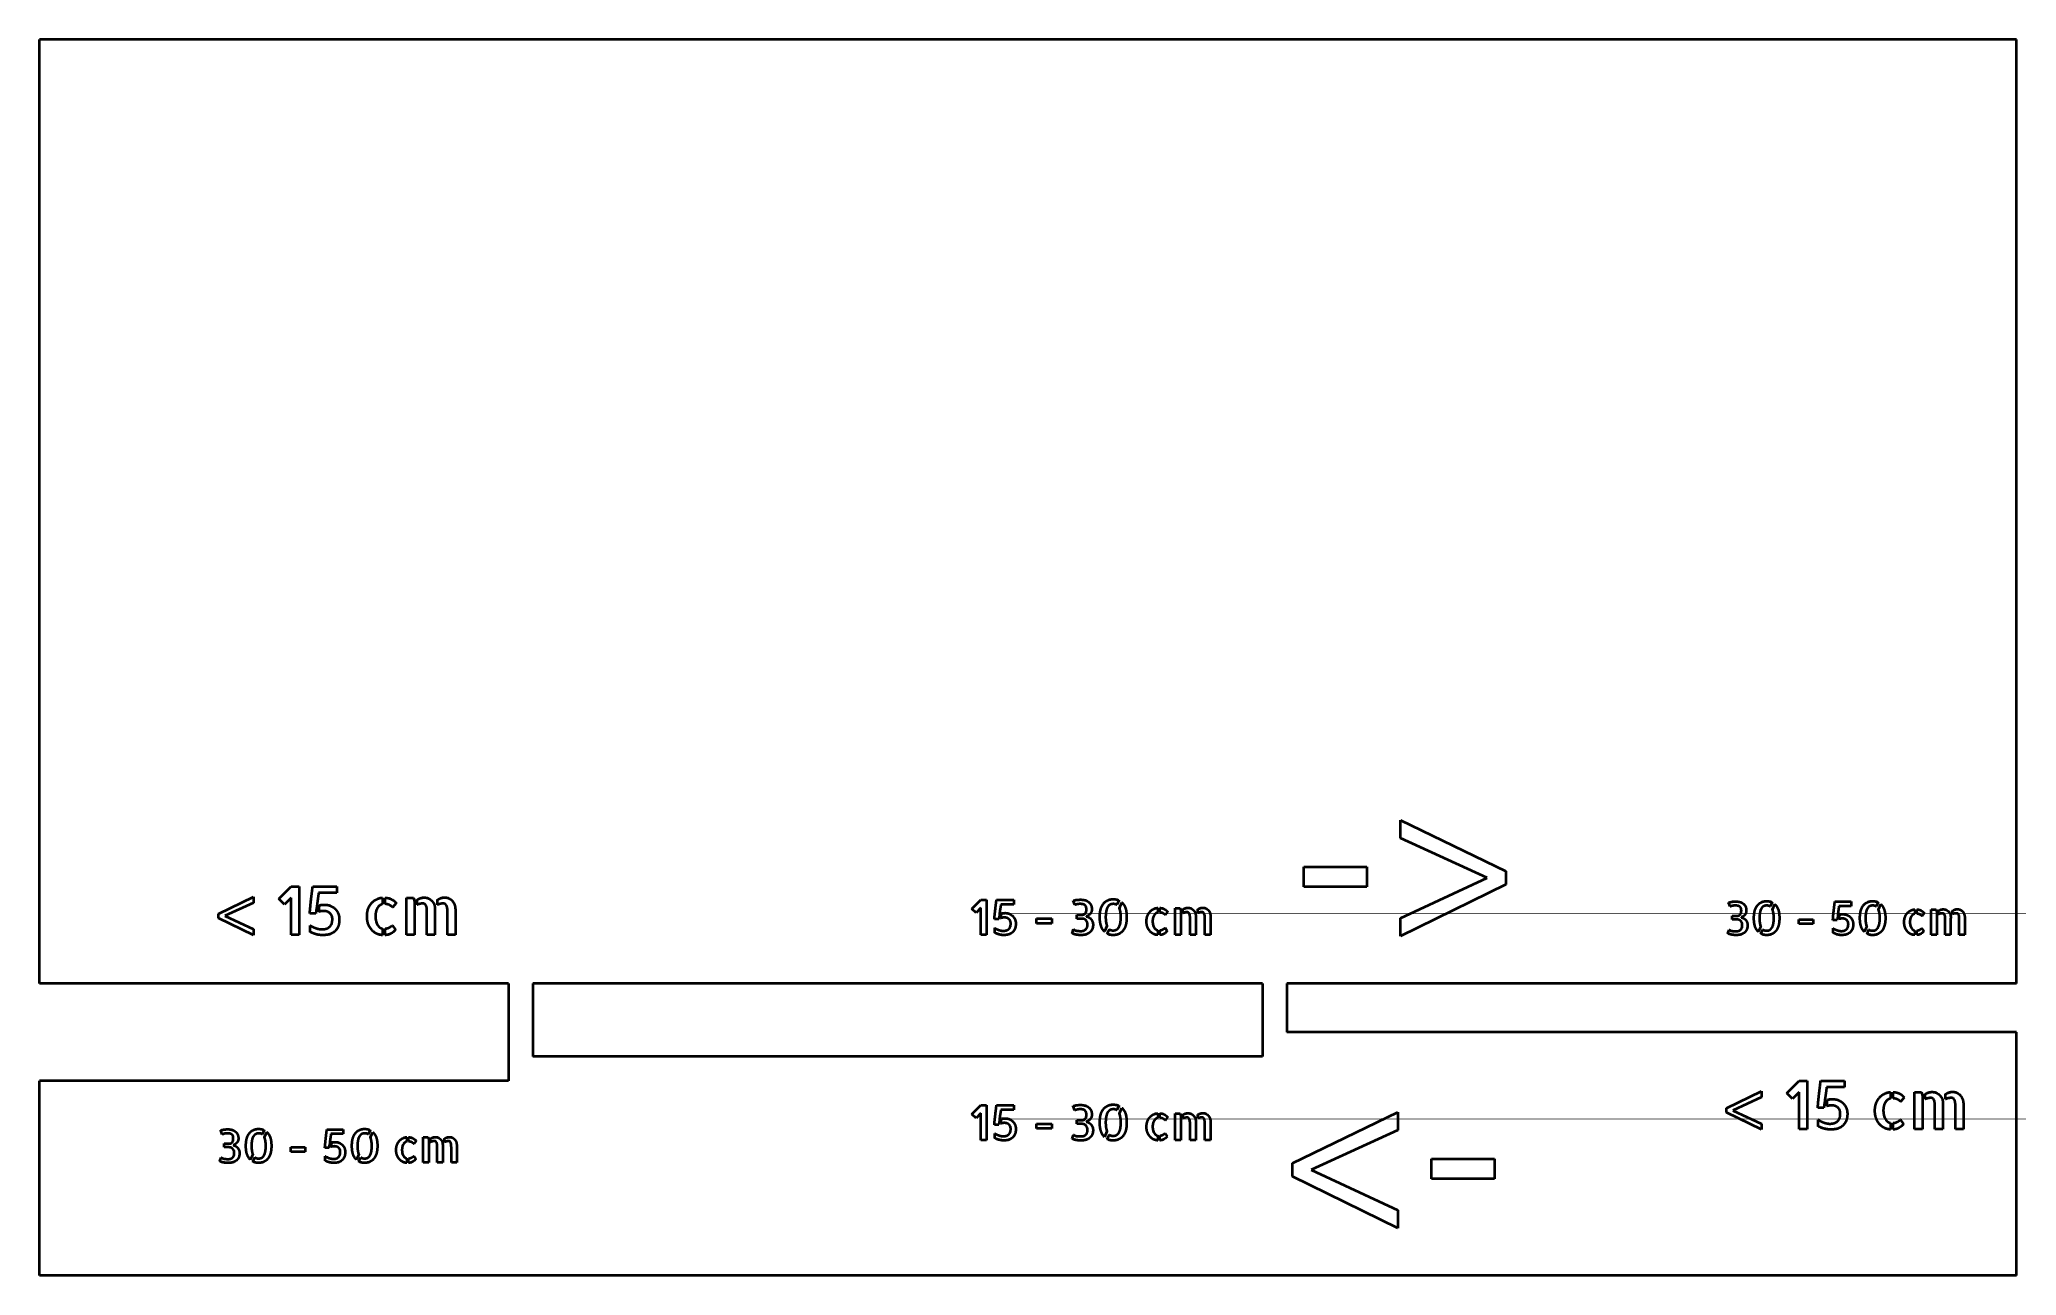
# Model space of a CAD drawing. Header units: inches. Extents: x 8.7 to 24.7, y -17.1 to -7.1.
import ezdxf

# ---------------------------------------------------------------- set-up
doc = ezdxf.new("R2010")
doc.units = ezdxf.units.IN
doc.header["$MEASUREMENT"] = 0
doc.layers.add('Visible', color=7, linetype='Continuous', lineweight=40)

msp = doc.modelspace()

# ---------------------------------------------------------------- linework, layer by layer
at = {"layer": 'Visible'}
for p, q in [((8.703, -14.717), (8.703, -7.079)), ((24.703, -7.079), (8.703, -7.079)), ((24.703, -14.717), (24.703, -7.079)), ((19.718, -13.54), (19.718, -13.395)), ((19.718, -13.395), (20.571, -13.807)), ((20.42, -13.861), (19.718, -13.54)), ((18.935, -13.773), (19.444, -13.773)), ((18.935, -13.935), (18.935, -13.773)), ((19.444, -13.773), (19.444, -13.935)), ((19.718, -14.188), (20.42, -13.861)), ((20.571, -13.916), (19.718, -14.333)), ((20.571, -13.807), (20.571, -13.916)), ((10.151, -14.152), (10.434, -14.015)), ((10.434, -14.063), (10.201, -14.17)), ((10.434, -14.015), (10.434, -14.063)), ((10.639, -14.031), (10.739, -13.931)), ((10.685, -14.076), (10.639, -14.031)), ((10.739, -14.023), (10.685, -14.076)), ((10.739, -13.931), (10.804, -13.931)), ((10.739, -14.323), (10.739, -14.023)), ((10.804, -13.931), (10.804, -14.323)), ((10.914, -13.931), (11.108, -13.931)), ((11.108, -13.983), (10.961, -13.983)), ((11.108, -13.931), (11.108, -13.983)), ((11.479, -14.022), (11.479, -14.074)), ((11.501, -14.073), (11.501, -14.022)), ((11.589, -14.066), (11.56, -14.101)), ((11.672, -14.023), (11.73, -14.023)), ((11.672, -14.323), (11.672, -14.023)), ((11.73, -14.023), (11.737, -14.054)), ((11.737, -14.054), (11.737, -14.323)), ((11.759, -14.08), (11.759, -14.038)), ((11.924, -14.08), (11.924, -14.038)), ((16.249, -14.111), (16.321, -14.039)), ((16.321, -14.039), (16.368, -14.039)), ((16.368, -14.039), (16.368, -14.323)), ((16.448, -14.039), (16.588, -14.039)), ((16.588, -14.077), (16.483, -14.077)), ((16.588, -14.039), (16.588, -14.077)), ((17.081, -14.081), (17.067, -14.046)), ((17.439, -14.044), (17.422, -14.081)), ((17.442, -14.106), (17.463, -14.061)), ((19.444, -13.935), (18.935, -13.935)), ((22.386, -14.094), (22.373, -14.061)), ((22.725, -14.059), (22.709, -14.094)), ((22.727, -14.117), (22.747, -14.075)), ((23.233, -14.054), (23.366, -14.054)), ((23.366, -14.054), (23.366, -14.09)), ((23.583, -14.059), (23.567, -14.094)), ((23.585, -14.117), (23.605, -14.075)), ((10.151, -14.188), (10.151, -14.152)), ((10.434, -14.326), (10.151, -14.188)), ((10.201, -14.17), (10.434, -14.278)), ((10.94, -14.15), (10.89, -14.15)), ((10.942, -14.128), (10.94, -14.15)), ((10.947, -14.093), (10.942, -14.128)), ((10.963, -14.136), (10.969, -14.083)), ((11.838, -14.323), (11.838, -14.125)), ((11.902, -14.154), (11.902, -14.323)), ((12.004, -14.323), (12.004, -14.16)), ((12.068, -14.119), (12.068, -14.323)), ((16.282, -14.144), (16.249, -14.111)), ((16.321, -14.105), (16.282, -14.144)), ((16.321, -14.323), (16.321, -14.105)), ((16.467, -14.197), (16.431, -14.197)), ((16.469, -14.182), (16.467, -14.197)), ((16.472, -14.156), (16.469, -14.182)), ((16.484, -14.187), (16.488, -14.149)), ((16.772, -14.191), (16.895, -14.191)), ((16.772, -14.23), (16.772, -14.191)), ((16.895, -14.23), (16.772, -14.23)), ((16.895, -14.191), (16.895, -14.23)), ((17.099, -14.192), (17.098, -14.16)), ((17.098, -14.16), (17.124, -14.16)), ((17.138, -14.192), (17.099, -14.192)), ((17.754, -14.105), (17.754, -14.142)), ((17.769, -14.142), (17.769, -14.105)), ((17.833, -14.137), (17.813, -14.162)), ((17.893, -14.106), (17.935, -14.106)), ((17.893, -14.323), (17.893, -14.106)), ((17.935, -14.106), (17.94, -14.128)), ((17.94, -14.128), (17.94, -14.323)), ((17.956, -14.147), (17.956, -14.116)), ((18.014, -14.323), (18.014, -14.18)), ((18.06, -14.201), (18.06, -14.323)), ((18.076, -14.147), (18.076, -14.116)), ((18.134, -14.323), (18.134, -14.205)), ((18.18, -14.175), (18.18, -14.323)), ((19.718, -14.333), (19.718, -14.188)), ((22.403, -14.199), (22.402, -14.169)), ((22.402, -14.169), (22.427, -14.169)), ((22.44, -14.199), (22.403, -14.199)), ((22.942, -14.198), (23.058, -14.198)), ((22.942, -14.235), (22.942, -14.198)), ((23.058, -14.235), (22.942, -14.235)), ((23.058, -14.198), (23.058, -14.235)), ((23.251, -14.204), (23.217, -14.204)), ((23.253, -14.189), (23.251, -14.204)), ((23.256, -14.165), (23.253, -14.189)), ((23.366, -14.09), (23.266, -14.09)), ((23.267, -14.195), (23.271, -14.158)), ((23.88, -14.117), (23.88, -14.152)), ((23.895, -14.152), (23.895, -14.117)), ((23.956, -14.147), (23.936, -14.171)), ((24.013, -14.117), (24.052, -14.117)), ((24.013, -14.323), (24.013, -14.117)), ((24.052, -14.117), (24.057, -14.138)), ((24.057, -14.138), (24.057, -14.323)), ((24.072, -14.156), (24.072, -14.128)), ((24.126, -14.323), (24.126, -14.187)), ((24.17, -14.207), (24.17, -14.323)), ((24.185, -14.156), (24.185, -14.128)), ((24.24, -14.323), (24.24, -14.211)), ((24.284, -14.183), (24.284, -14.323)), ((10.434, -14.278), (10.434, -14.326)), ((10.804, -14.323), (10.739, -14.323)), ((10.892, -14.299), (10.892, -14.246)), ((11.479, -14.272), (11.479, -14.325)), ((11.501, -14.325), (11.501, -14.272)), ((11.559, -14.246), (11.583, -14.281)), ((11.737, -14.323), (11.672, -14.323)), ((11.902, -14.323), (11.838, -14.323)), ((12.068, -14.323), (12.004, -14.323)), ((16.368, -14.323), (16.321, -14.323)), ((16.433, -14.306), (16.433, -14.267)), ((17.061, -14.311), (17.072, -14.278)), ((17.342, -14.252), (17.321, -14.297)), ((17.344, -14.314), (17.361, -14.277)), ((17.754, -14.286), (17.754, -14.324)), ((17.769, -14.324), (17.769, -14.286)), ((17.812, -14.267), (17.829, -14.292)), ((17.94, -14.323), (17.893, -14.323)), ((18.06, -14.323), (18.014, -14.323)), ((18.18, -14.323), (18.134, -14.323)), ((22.367, -14.312), (22.377, -14.281)), ((22.633, -14.256), (22.613, -14.298)), ((22.635, -14.314), (22.651, -14.28)), ((23.219, -14.306), (23.219, -14.27)), ((23.491, -14.256), (23.471, -14.298)), ((23.493, -14.314), (23.509, -14.28)), ((23.88, -14.288), (23.88, -14.324)), ((23.895, -14.324), (23.895, -14.288)), ((23.935, -14.27), (23.952, -14.294)), ((24.057, -14.323), (24.013, -14.323)), ((24.17, -14.323), (24.126, -14.323)), ((24.284, -14.323), (24.24, -14.323)), ((12.498, -14.717), (8.703, -14.717)), ((12.498, -14.717), (12.498, -15.504)), ((18.6, -14.717), (12.695, -14.717)), ((12.695, -14.717), (12.695, -15.307)), ((18.6, -14.717), (18.6, -15.307)), ((18.797, -14.717), (18.797, -15.11)), ((24.703, -14.717), (18.797, -14.717)), ((24.703, -15.11), (18.797, -15.11)), ((24.703, -17.079), (24.703, -15.11)), ((18.6, -15.307), (12.695, -15.307)), ((12.498, -15.504), (8.703, -15.504)), ((8.703, -17.079), (8.703, -15.504)), ((22.844, -15.603), (22.944, -15.504)), ((22.944, -15.504), (23.008, -15.504)), ((23.008, -15.504), (23.008, -15.896)), ((23.118, -15.504), (23.312, -15.504)), ((23.312, -15.504), (23.312, -15.556)), ((22.356, -15.725), (22.639, -15.588)), ((22.639, -15.636), (22.406, -15.743)), ((22.639, -15.588), (22.639, -15.636)), ((22.89, -15.649), (22.844, -15.603)), ((22.944, -15.596), (22.89, -15.649)), ((22.944, -15.896), (22.944, -15.596)), ((23.151, -15.666), (23.147, -15.701)), ((23.312, -15.556), (23.166, -15.556)), ((23.168, -15.709), (23.174, -15.656)), ((23.684, -15.595), (23.684, -15.647)), ((23.706, -15.646), (23.706, -15.595)), ((23.794, -15.639), (23.765, -15.674)), ((23.877, -15.596), (23.935, -15.596)), ((23.877, -15.896), (23.877, -15.596)), ((23.935, -15.596), (23.941, -15.627)), ((23.941, -15.627), (23.941, -15.896)), ((23.963, -15.653), (23.963, -15.611)), ((24.129, -15.653), (24.129, -15.611)), ((16.249, -15.773), (16.321, -15.701)), ((16.282, -15.806), (16.249, -15.773)), ((16.321, -15.767), (16.282, -15.806)), ((16.321, -15.701), (16.368, -15.701)), ((16.321, -15.985), (16.321, -15.767)), ((16.368, -15.701), (16.368, -15.985)), ((16.448, -15.701), (16.588, -15.701)), ((16.472, -15.818), (16.469, -15.844)), ((16.588, -15.739), (16.483, -15.739)), ((16.484, -15.849), (16.488, -15.811)), ((16.588, -15.701), (16.588, -15.739)), ((17.081, -15.743), (17.067, -15.708)), ((17.099, -15.853), (17.098, -15.822)), ((17.098, -15.822), (17.124, -15.822)), ((17.439, -15.706), (17.422, -15.742)), ((17.442, -15.768), (17.463, -15.723)), ((17.754, -15.767), (17.754, -15.804)), ((17.769, -15.804), (17.769, -15.767)), ((17.833, -15.799), (17.813, -15.824)), ((17.893, -15.768), (17.935, -15.768)), ((17.893, -15.985), (17.893, -15.768)), ((17.935, -15.768), (17.94, -15.79)), ((17.94, -15.79), (17.94, -15.985)), ((17.956, -15.809), (17.956, -15.778)), ((18.076, -15.809), (18.076, -15.778)), ((18.18, -15.837), (18.18, -15.985)), ((18.844, -16.169), (19.696, -15.757)), ((19.696, -15.757), (19.696, -15.902)), ((22.356, -15.761), (22.356, -15.725)), ((22.639, -15.899), (22.356, -15.761)), ((22.406, -15.743), (22.639, -15.851)), ((23.144, -15.722), (23.095, -15.722)), ((23.097, -15.872), (23.097, -15.819)), ((23.147, -15.701), (23.144, -15.722)), ((23.764, -15.819), (23.788, -15.854)), ((24.042, -15.896), (24.042, -15.698)), ((24.107, -15.727), (24.107, -15.896)), ((24.209, -15.896), (24.209, -15.733)), ((24.273, -15.692), (24.273, -15.896)), ((10.181, -15.937), (10.169, -15.905)), ((10.52, -15.903), (10.504, -15.937)), ((10.523, -15.961), (10.543, -15.919)), ((11.028, -15.898), (11.161, -15.898)), ((11.161, -15.933), (11.061, -15.933)), ((11.161, -15.898), (11.161, -15.933)), ((11.378, -15.903), (11.362, -15.937)), ((11.38, -15.961), (11.4, -15.919)), ((11.676, -15.96), (11.676, -15.995)), ((11.69, -15.995), (11.69, -15.96)), ((11.751, -15.99), (11.731, -16.014)), ((11.808, -15.961), (11.848, -15.961)), ((11.808, -16.166), (11.808, -15.961)), ((11.848, -15.961), (11.852, -15.982)), ((11.852, -15.982), (11.852, -16.166)), ((11.867, -16), (11.867, -15.971)), ((11.981, -16), (11.981, -15.971)), ((16.368, -15.985), (16.321, -15.985)), ((16.467, -15.859), (16.431, -15.859)), ((16.433, -15.967), (16.433, -15.929)), ((16.469, -15.844), (16.467, -15.859)), ((16.772, -15.853), (16.895, -15.853)), ((16.772, -15.891), (16.772, -15.853)), ((16.895, -15.891), (16.772, -15.891)), ((16.895, -15.853), (16.895, -15.891)), ((17.061, -15.973), (17.072, -15.94)), ((17.138, -15.853), (17.099, -15.853)), ((17.342, -15.914), (17.321, -15.959)), ((17.344, -15.976), (17.361, -15.939)), ((17.754, -15.948), (17.754, -15.986)), ((17.769, -15.986), (17.769, -15.948)), ((17.812, -15.929), (17.829, -15.954)), ((17.94, -15.985), (17.893, -15.985)), ((18.014, -15.985), (18.014, -15.842)), ((18.06, -15.985), (18.014, -15.985)), ((18.06, -15.863), (18.06, -15.985)), ((18.134, -15.985), (18.134, -15.866)), ((18.18, -15.985), (18.134, -15.985)), ((19.696, -15.902), (18.994, -16.224)), ((22.639, -15.851), (22.639, -15.899)), ((23.008, -15.896), (22.944, -15.896)), ((23.684, -15.845), (23.684, -15.898)), ((23.706, -15.898), (23.706, -15.845)), ((23.941, -15.896), (23.877, -15.896)), ((24.107, -15.896), (24.042, -15.896)), ((24.273, -15.896), (24.209, -15.896)), ((10.163, -16.155), (10.172, -16.124)), ((10.198, -16.042), (10.198, -16.012)), ((10.198, -16.012), (10.222, -16.012)), ((10.235, -16.042), (10.198, -16.042)), ((10.428, -16.099), (10.408, -16.142)), ((10.43, -16.158), (10.447, -16.123)), ((10.737, -16.041), (10.853, -16.041)), ((10.737, -16.078), (10.737, -16.041)), ((10.853, -16.078), (10.737, -16.078)), ((10.853, -16.041), (10.853, -16.078)), ((11.046, -16.047), (11.012, -16.047)), ((11.014, -16.15), (11.014, -16.113)), ((11.048, -16.033), (11.046, -16.047)), ((11.051, -16.009), (11.048, -16.033)), ((11.062, -16.038), (11.067, -16.002)), ((11.286, -16.099), (11.266, -16.142)), ((11.288, -16.158), (11.304, -16.123)), ((11.676, -16.132), (11.676, -16.168)), ((11.69, -16.168), (11.69, -16.132)), ((11.731, -16.114), (11.747, -16.137)), ((11.922, -16.166), (11.922, -16.031)), ((11.966, -16.051), (11.966, -16.166)), ((12.036, -16.166), (12.036, -16.054)), ((12.079, -16.026), (12.079, -16.166)), ((19.968, -16.135), (20.478, -16.135)), ((19.968, -16.297), (19.968, -16.135)), ((20.478, -16.135), (20.478, -16.297)), ((11.852, -16.166), (11.808, -16.166)), ((11.966, -16.166), (11.922, -16.166)), ((12.079, -16.166), (12.036, -16.166)), ((18.844, -16.278), (18.844, -16.169)), ((19.696, -16.695), (18.844, -16.278)), ((18.994, -16.224), (19.696, -16.55)), ((20.478, -16.297), (19.968, -16.297)), ((19.696, -16.55), (19.696, -16.695)), ((24.703, -17.079), (8.703, -17.079))]:
    msp.add_line(p, q, dxfattribs=at)
for points in [[(10.894, -14.106), (10.895, -14.09), (10.897, -14.07)], [(10.897, -14.07), (10.899, -14.051), (10.901, -14.032)], [(10.901, -14.032), (10.907, -13.986), (10.914, -13.931)], [(10.949, -14.077), (10.947, -14.087), (10.947, -14.09)], [(10.953, -14.044), (10.95, -14.066), (10.949, -14.077)], [(10.961, -13.983), (10.956, -14.023), (10.953, -14.044)], [(10.992, -14.08), (11.004, -14.079), (11.01, -14.079)], [(11.01, -14.079), (11.038, -14.079), (11.06, -14.089)], [(11.361, -14.116), (11.37, -14.09), (11.387, -14.069)], [(11.387, -14.069), (11.404, -14.049), (11.427, -14.037)], [(11.427, -14.037), (11.45, -14.024), (11.479, -14.022)], [(11.479, -14.074), (11.453, -14.079), (11.437, -14.106)], [(11.501, -14.022), (11.53, -14.024), (11.551, -14.035)], [(11.538, -14.083), (11.524, -14.075), (11.501, -14.073)], [(11.551, -14.035), (11.572, -14.045), (11.589, -14.066)], [(11.759, -14.038), (11.771, -14.031), (11.786, -14.026)], [(11.783, -14.072), (11.771, -14.074), (11.759, -14.08)], [(11.802, -14.069), (11.796, -14.069), (11.783, -14.072)], [(11.786, -14.026), (11.801, -14.021), (11.815, -14.021)], [(11.824, -14.077), (11.817, -14.069), (11.802, -14.069)], [(11.815, -14.021), (11.839, -14.021), (11.856, -14.031)], [(11.835, -14.096), (11.831, -14.084), (11.824, -14.077)], [(11.856, -14.031), (11.873, -14.041), (11.889, -14.061)], [(11.889, -14.061), (11.895, -14.07), (11.898, -14.081)], [(11.924, -14.038), (11.938, -14.03), (11.953, -14.025)], [(11.952, -14.071), (11.94, -14.073), (11.924, -14.08)], [(11.968, -14.069), (11.964, -14.069), (11.952, -14.071)], [(11.953, -14.025), (11.968, -14.02), (11.981, -14.02)], [(11.99, -14.077), (11.983, -14.069), (11.968, -14.069)], [(11.981, -14.02), (11.999, -14.02), (12.015, -14.027)], [(12, -14.096), (11.997, -14.084), (11.99, -14.077)], [(12.015, -14.027), (12.031, -14.034), (12.043, -14.048)], [(12.043, -14.048), (12.055, -14.061), (12.061, -14.079)], [(12.061, -14.079), (12.068, -14.098), (12.068, -14.119)], [(16.439, -14.112), (16.443, -14.079), (16.448, -14.039)], [(16.483, -14.077), (16.479, -14.105), (16.476, -14.121)], [(17.067, -14.046), (17.077, -14.044), (17.09, -14.041)], [(17.097, -14.076), (17.086, -14.079), (17.081, -14.081)], [(17.09, -14.041), (17.104, -14.038), (17.13, -14.038)], [(17.125, -14.073), (17.108, -14.073), (17.097, -14.076)], [(17.153, -14.077), (17.143, -14.073), (17.125, -14.073)], [(17.13, -14.038), (17.148, -14.038), (17.164, -14.042)], [(17.168, -14.087), (17.163, -14.081), (17.153, -14.077)], [(17.164, -14.042), (17.18, -14.046), (17.192, -14.056)], [(17.192, -14.056), (17.205, -14.066), (17.212, -14.081)], [(17.291, -14.117), (17.299, -14.089), (17.313, -14.071)], [(17.313, -14.071), (17.327, -14.053), (17.347, -14.044)], [(17.347, -14.044), (17.367, -14.034), (17.392, -14.034)], [(17.368, -14.078), (17.356, -14.083), (17.348, -14.096)], [(17.394, -14.073), (17.379, -14.073), (17.368, -14.078)], [(17.392, -14.034), (17.419, -14.034), (17.439, -14.044)], [(17.422, -14.081), (17.409, -14.073), (17.394, -14.073)], [(17.463, -14.061), (17.482, -14.079), (17.492, -14.108)], [(22.373, -14.061), (22.382, -14.059), (22.395, -14.056)], [(22.395, -14.056), (22.408, -14.053), (22.432, -14.053)], [(22.432, -14.053), (22.449, -14.053), (22.465, -14.057)], [(22.465, -14.057), (22.48, -14.061), (22.491, -14.07)], [(22.491, -14.07), (22.503, -14.079), (22.51, -14.094)], [(22.606, -14.085), (22.619, -14.068), (22.638, -14.059)], [(22.638, -14.059), (22.657, -14.05), (22.681, -14.05)], [(22.681, -14.05), (22.706, -14.05), (22.725, -14.059)], [(22.747, -14.075), (22.765, -14.092), (22.775, -14.12)], [(23.225, -14.123), (23.228, -14.092), (23.233, -14.054)], [(23.463, -14.085), (23.477, -14.068), (23.496, -14.059)], [(23.496, -14.059), (23.515, -14.05), (23.538, -14.05)], [(23.538, -14.05), (23.564, -14.05), (23.583, -14.059)], [(23.605, -14.075), (23.623, -14.092), (23.632, -14.12)], [(10.89, -14.15), (10.89, -14.145), (10.891, -14.134)], [(10.891, -14.134), (10.892, -14.122), (10.894, -14.106)], [(10.947, -14.09), (10.947, -14.092), (10.947, -14.093)], [(10.982, -14.132), (10.972, -14.133), (10.963, -14.136)], [(10.969, -14.083), (10.98, -14.081), (10.992, -14.08)], [(11.002, -14.13), (10.992, -14.13), (10.982, -14.132)], [(11.053, -14.148), (11.034, -14.13), (11.002, -14.13)], [(11.05, -14.258), (11.073, -14.238), (11.073, -14.196)], [(11.073, -14.196), (11.073, -14.166), (11.053, -14.148)], [(11.06, -14.089), (11.082, -14.099), (11.098, -14.116)], [(11.098, -14.116), (11.113, -14.132), (11.121, -14.153)], [(11.129, -14.196), (11.129, -14.239), (11.115, -14.265)], [(11.121, -14.153), (11.129, -14.174), (11.129, -14.196)], [(11.353, -14.173), (11.353, -14.143), (11.361, -14.116)], [(11.361, -14.23), (11.353, -14.203), (11.353, -14.173)], [(11.387, -14.278), (11.37, -14.257), (11.361, -14.23)], [(11.437, -14.106), (11.421, -14.133), (11.421, -14.171)], [(11.421, -14.171), (11.421, -14.191), (11.425, -14.208)], [(11.425, -14.208), (11.429, -14.226), (11.436, -14.239)], [(11.436, -14.239), (11.443, -14.252), (11.454, -14.261)], [(11.56, -14.101), (11.552, -14.091), (11.538, -14.083)], [(11.838, -14.125), (11.838, -14.109), (11.835, -14.096)], [(11.898, -14.081), (11.901, -14.092), (11.902, -14.104)], [(11.902, -14.104), (11.903, -14.116), (11.902, -14.128)], [(11.902, -14.128), (11.902, -14.141), (11.902, -14.154)], [(12.004, -14.125), (12.004, -14.109), (12, -14.096)], [(12.004, -14.16), (12.004, -14.142), (12.004, -14.125)], [(16.431, -14.186), (16.432, -14.177), (16.433, -14.166)], [(16.431, -14.197), (16.431, -14.194), (16.431, -14.186)], [(16.433, -14.166), (16.434, -14.154), (16.436, -14.14)], [(16.436, -14.14), (16.438, -14.126), (16.439, -14.112)], [(16.473, -14.145), (16.472, -14.152), (16.472, -14.154)], [(16.472, -14.154), (16.472, -14.156), (16.472, -14.156)], [(16.476, -14.121), (16.474, -14.137), (16.473, -14.145)], [(16.498, -14.184), (16.49, -14.185), (16.484, -14.187)], [(16.488, -14.149), (16.496, -14.148), (16.505, -14.147)], [(16.512, -14.183), (16.505, -14.183), (16.498, -14.184)], [(16.505, -14.147), (16.513, -14.146), (16.518, -14.146)], [(16.549, -14.196), (16.535, -14.183), (16.512, -14.183)], [(16.518, -14.146), (16.538, -14.146), (16.554, -14.154)], [(16.547, -14.276), (16.563, -14.261), (16.563, -14.231)], [(16.563, -14.231), (16.563, -14.209), (16.549, -14.196)], [(16.554, -14.154), (16.57, -14.161), (16.581, -14.173)], [(16.581, -14.173), (16.592, -14.185), (16.598, -14.2)], [(16.604, -14.231), (16.604, -14.262), (16.593, -14.281)], [(16.598, -14.2), (16.604, -14.215), (16.604, -14.231)], [(17.124, -14.16), (17.133, -14.16), (17.142, -14.16)], [(17.173, -14.206), (17.161, -14.192), (17.138, -14.192)], [(17.142, -14.16), (17.15, -14.16), (17.158, -14.156)], [(17.158, -14.156), (17.166, -14.152), (17.171, -14.143)], [(17.174, -14.101), (17.173, -14.094), (17.168, -14.087)], [(17.171, -14.143), (17.176, -14.133), (17.176, -14.116)], [(17.185, -14.241), (17.185, -14.22), (17.173, -14.206)], [(17.176, -14.116), (17.176, -14.109), (17.174, -14.101)], [(17.189, -14.167), (17.181, -14.172), (17.174, -14.173)], [(17.174, -14.173), (17.183, -14.175), (17.192, -14.179)], [(17.204, -14.155), (17.197, -14.162), (17.189, -14.167)], [(17.192, -14.179), (17.202, -14.184), (17.21, -14.192)], [(17.215, -14.138), (17.21, -14.148), (17.204, -14.155)], [(17.21, -14.192), (17.218, -14.201), (17.223, -14.213)], [(17.212, -14.081), (17.219, -14.096), (17.219, -14.116)], [(17.219, -14.116), (17.219, -14.128), (17.215, -14.138)], [(17.223, -14.213), (17.229, -14.225), (17.229, -14.241)], [(17.284, -14.18), (17.284, -14.144), (17.291, -14.117)], [(17.294, -14.25), (17.284, -14.221), (17.284, -14.18)], [(17.336, -14.13), (17.331, -14.15), (17.331, -14.18)], [(17.331, -14.18), (17.331, -14.203), (17.334, -14.221)], [(17.334, -14.221), (17.337, -14.239), (17.342, -14.252)], [(17.348, -14.096), (17.34, -14.109), (17.336, -14.13)], [(17.437, -14.263), (17.445, -14.25), (17.45, -14.23)], [(17.451, -14.137), (17.448, -14.119), (17.442, -14.106)], [(17.442, -14.106), (17.442, -14.106), (17.442, -14.106)], [(17.45, -14.23), (17.454, -14.209), (17.454, -14.18)], [(17.454, -14.18), (17.454, -14.155), (17.451, -14.137)], [(17.492, -14.108), (17.501, -14.138), (17.501, -14.18)], [(17.501, -14.18), (17.501, -14.215), (17.494, -14.243)], [(17.662, -14.214), (17.662, -14.192), (17.668, -14.173)], [(17.668, -14.256), (17.662, -14.236), (17.662, -14.214)], [(17.668, -14.173), (17.675, -14.154), (17.687, -14.139)], [(17.687, -14.139), (17.699, -14.125), (17.716, -14.115)], [(17.723, -14.166), (17.711, -14.185), (17.711, -14.213)], [(17.711, -14.213), (17.711, -14.227), (17.714, -14.24)], [(17.714, -14.24), (17.717, -14.252), (17.722, -14.262)], [(17.716, -14.115), (17.733, -14.106), (17.754, -14.105)], [(17.754, -14.142), (17.734, -14.146), (17.723, -14.166)], [(17.769, -14.105), (17.791, -14.106), (17.806, -14.114)], [(17.797, -14.149), (17.786, -14.143), (17.769, -14.142)], [(17.813, -14.162), (17.807, -14.155), (17.797, -14.149)], [(17.806, -14.114), (17.821, -14.122), (17.833, -14.137)], [(17.956, -14.116), (17.965, -14.111), (17.976, -14.108)], [(17.974, -14.141), (17.965, -14.143), (17.956, -14.147)], [(17.988, -14.139), (17.983, -14.139), (17.974, -14.141)], [(17.976, -14.108), (17.987, -14.104), (17.997, -14.104)], [(18.003, -14.144), (17.998, -14.139), (17.988, -14.139)], [(17.997, -14.104), (18.015, -14.104), (18.027, -14.111)], [(18.011, -14.159), (18.009, -14.15), (18.003, -14.144)], [(18.014, -14.18), (18.014, -14.168), (18.011, -14.159)], [(18.027, -14.111), (18.039, -14.119), (18.05, -14.133)], [(18.05, -14.133), (18.055, -14.14), (18.057, -14.148)], [(18.057, -14.148), (18.059, -14.156), (18.06, -14.164)], [(18.06, -14.164), (18.06, -14.173), (18.06, -14.182)], [(18.06, -14.182), (18.06, -14.191), (18.06, -14.201)], [(18.076, -14.116), (18.086, -14.11), (18.097, -14.107)], [(18.096, -14.14), (18.087, -14.141), (18.076, -14.147)], [(18.108, -14.139), (18.105, -14.139), (18.096, -14.14)], [(18.097, -14.107), (18.108, -14.103), (18.117, -14.103)], [(18.124, -14.144), (18.119, -14.139), (18.108, -14.139)], [(18.117, -14.103), (18.13, -14.103), (18.142, -14.109)], [(18.131, -14.159), (18.129, -14.15), (18.124, -14.144)], [(18.134, -14.18), (18.134, -14.168), (18.131, -14.159)], [(18.134, -14.205), (18.134, -14.192), (18.134, -14.18)], [(18.142, -14.109), (18.153, -14.114), (18.162, -14.123)], [(18.162, -14.123), (18.171, -14.133), (18.175, -14.146)], [(18.175, -14.146), (18.18, -14.16), (18.18, -14.175)], [(22.401, -14.089), (22.391, -14.092), (22.386, -14.094)], [(22.428, -14.086), (22.411, -14.086), (22.401, -14.089)], [(22.427, -14.169), (22.435, -14.169), (22.443, -14.169)], [(22.454, -14.09), (22.445, -14.086), (22.428, -14.086)], [(22.473, -14.212), (22.461, -14.199), (22.44, -14.199)], [(22.443, -14.169), (22.452, -14.168), (22.459, -14.165)], [(22.469, -14.1), (22.464, -14.094), (22.454, -14.09)], [(22.459, -14.165), (22.466, -14.161), (22.471, -14.152)], [(22.475, -14.113), (22.473, -14.106), (22.469, -14.1)], [(22.471, -14.152), (22.476, -14.144), (22.476, -14.127)], [(22.484, -14.245), (22.484, -14.226), (22.473, -14.212)], [(22.488, -14.175), (22.481, -14.18), (22.474, -14.181)], [(22.474, -14.181), (22.483, -14.183), (22.491, -14.187)], [(22.476, -14.127), (22.476, -14.121), (22.475, -14.113)], [(22.502, -14.164), (22.496, -14.171), (22.488, -14.175)], [(22.491, -14.187), (22.5, -14.191), (22.508, -14.199)], [(22.512, -14.148), (22.508, -14.157), (22.502, -14.164)], [(22.508, -14.199), (22.516, -14.207), (22.521, -14.219)], [(22.51, -14.094), (22.516, -14.108), (22.516, -14.127)], [(22.516, -14.127), (22.516, -14.138), (22.512, -14.148)], [(22.521, -14.219), (22.526, -14.23), (22.526, -14.245)], [(22.578, -14.187), (22.578, -14.153), (22.585, -14.128)], [(22.587, -14.254), (22.578, -14.226), (22.578, -14.187)], [(22.585, -14.128), (22.592, -14.102), (22.606, -14.085)], [(22.627, -14.14), (22.623, -14.159), (22.622, -14.187)], [(22.622, -14.187), (22.623, -14.21), (22.625, -14.227)], [(22.625, -14.227), (22.628, -14.244), (22.633, -14.256)], [(22.639, -14.108), (22.631, -14.121), (22.627, -14.14)], [(22.657, -14.091), (22.647, -14.096), (22.639, -14.108)], [(22.682, -14.086), (22.668, -14.086), (22.657, -14.091)], [(22.709, -14.094), (22.697, -14.086), (22.682, -14.086)], [(22.723, -14.266), (22.731, -14.254), (22.735, -14.235)], [(22.728, -14.118), (22.727, -14.118), (22.727, -14.117)], [(22.736, -14.147), (22.733, -14.13), (22.728, -14.118)], [(22.735, -14.235), (22.739, -14.215), (22.739, -14.187)], [(22.739, -14.187), (22.739, -14.164), (22.736, -14.147)], [(22.775, -14.12), (22.784, -14.148), (22.784, -14.187)], [(22.784, -14.187), (22.784, -14.221), (22.777, -14.247)], [(23.217, -14.204), (23.217, -14.201), (23.218, -14.193)], [(23.218, -14.193), (23.218, -14.185), (23.219, -14.174)], [(23.219, -14.174), (23.22, -14.163), (23.222, -14.15)], [(23.222, -14.15), (23.223, -14.137), (23.225, -14.123)], [(23.257, -14.154), (23.256, -14.161), (23.256, -14.163)], [(23.256, -14.163), (23.256, -14.165), (23.256, -14.165)], [(23.26, -14.132), (23.258, -14.147), (23.257, -14.154)], [(23.266, -14.09), (23.262, -14.117), (23.26, -14.132)], [(23.28, -14.192), (23.273, -14.193), (23.267, -14.195)], [(23.271, -14.158), (23.279, -14.157), (23.287, -14.156)], [(23.294, -14.191), (23.287, -14.191), (23.28, -14.192)], [(23.287, -14.156), (23.295, -14.156), (23.299, -14.156)], [(23.329, -14.203), (23.316, -14.191), (23.294, -14.191)], [(23.299, -14.156), (23.318, -14.156), (23.334, -14.163)], [(23.327, -14.278), (23.342, -14.265), (23.342, -14.236)], [(23.342, -14.236), (23.342, -14.215), (23.329, -14.203)], [(23.334, -14.163), (23.349, -14.169), (23.359, -14.181)], [(23.359, -14.181), (23.37, -14.192), (23.375, -14.206)], [(23.381, -14.236), (23.381, -14.266), (23.371, -14.283)], [(23.375, -14.206), (23.381, -14.22), (23.381, -14.236)], [(23.436, -14.187), (23.436, -14.153), (23.443, -14.128)], [(23.445, -14.254), (23.436, -14.226), (23.436, -14.187)], [(23.443, -14.128), (23.45, -14.102), (23.463, -14.085)], [(23.485, -14.14), (23.481, -14.159), (23.48, -14.187)], [(23.48, -14.187), (23.481, -14.21), (23.483, -14.227)], [(23.483, -14.227), (23.486, -14.244), (23.491, -14.256)], [(23.497, -14.108), (23.489, -14.121), (23.485, -14.14)], [(23.515, -14.091), (23.504, -14.096), (23.497, -14.108)], [(23.54, -14.086), (23.526, -14.086), (23.515, -14.091)], [(23.567, -14.094), (23.555, -14.086), (23.54, -14.086)], [(23.581, -14.266), (23.588, -14.254), (23.593, -14.235)], [(23.585, -14.118), (23.585, -14.118), (23.585, -14.117)], [(23.594, -14.147), (23.591, -14.13), (23.585, -14.118)], [(23.593, -14.235), (23.597, -14.215), (23.597, -14.187)], [(23.597, -14.187), (23.597, -14.164), (23.594, -14.147)], [(23.632, -14.12), (23.642, -14.148), (23.642, -14.187)], [(23.642, -14.187), (23.642, -14.221), (23.634, -14.247)], [(23.794, -14.22), (23.794, -14.199), (23.8, -14.181)], [(23.8, -14.259), (23.794, -14.241), (23.794, -14.22)], [(23.8, -14.181), (23.806, -14.163), (23.817, -14.149)], [(23.817, -14.149), (23.829, -14.135), (23.845, -14.127)], [(23.851, -14.174), (23.84, -14.193), (23.84, -14.219)], [(23.84, -14.219), (23.84, -14.232), (23.843, -14.244)], [(23.845, -14.127), (23.861, -14.118), (23.88, -14.117)], [(23.88, -14.152), (23.862, -14.156), (23.851, -14.174)], [(23.895, -14.117), (23.915, -14.118), (23.93, -14.125)], [(23.921, -14.158), (23.911, -14.153), (23.895, -14.152)], [(23.936, -14.171), (23.931, -14.164), (23.921, -14.158)], [(23.93, -14.125), (23.944, -14.133), (23.956, -14.147)], [(24.072, -14.128), (24.081, -14.122), (24.091, -14.119)], [(24.089, -14.151), (24.08, -14.152), (24.072, -14.156)], [(24.102, -14.149), (24.097, -14.149), (24.089, -14.151)], [(24.091, -14.119), (24.101, -14.116), (24.111, -14.116)], [(24.117, -14.154), (24.112, -14.149), (24.102, -14.149)], [(24.111, -14.116), (24.127, -14.116), (24.139, -14.123)], [(24.124, -14.168), (24.122, -14.159), (24.117, -14.154)], [(24.126, -14.187), (24.126, -14.176), (24.124, -14.168)], [(24.139, -14.123), (24.15, -14.13), (24.161, -14.143)], [(24.161, -14.143), (24.166, -14.15), (24.168, -14.157)], [(24.168, -14.157), (24.17, -14.165), (24.17, -14.173)], [(24.17, -14.173), (24.171, -14.181), (24.17, -14.189)], [(24.17, -14.189), (24.17, -14.198), (24.17, -14.207)], [(24.185, -14.128), (24.195, -14.122), (24.205, -14.118)], [(24.205, -14.15), (24.196, -14.151), (24.185, -14.156)], [(24.205, -14.118), (24.215, -14.115), (24.224, -14.115)], [(24.215, -14.149), (24.213, -14.149), (24.205, -14.15)], [(24.231, -14.154), (24.226, -14.149), (24.215, -14.149)], [(24.224, -14.115), (24.237, -14.115), (24.248, -14.12)], [(24.238, -14.168), (24.236, -14.159), (24.231, -14.154)], [(24.24, -14.187), (24.24, -14.176), (24.238, -14.168)], [(24.24, -14.211), (24.24, -14.199), (24.24, -14.187)], [(24.248, -14.12), (24.258, -14.125), (24.267, -14.134)], [(24.267, -14.134), (24.275, -14.143), (24.279, -14.156)], [(24.279, -14.156), (24.284, -14.168), (24.284, -14.183)], [(10.892, -14.246), (10.9, -14.251), (10.911, -14.256)], [(10.908, -14.306), (10.898, -14.302), (10.892, -14.299)], [(10.932, -14.315), (10.918, -14.311), (10.908, -14.306)], [(10.911, -14.256), (10.923, -14.262), (10.935, -14.267)], [(10.962, -14.323), (10.945, -14.32), (10.932, -14.315)], [(10.935, -14.267), (10.948, -14.272), (10.962, -14.275)], [(10.962, -14.275), (10.976, -14.278), (10.989, -14.278)], [(10.996, -14.325), (10.978, -14.325), (10.962, -14.323)], [(10.989, -14.278), (11.028, -14.278), (11.05, -14.258)], [(11.035, -14.322), (11.012, -14.325), (10.996, -14.325)], [(11.079, -14.305), (11.058, -14.318), (11.035, -14.322)], [(11.115, -14.265), (11.1, -14.291), (11.079, -14.305)], [(11.426, -14.311), (11.403, -14.298), (11.387, -14.278)], [(11.479, -14.325), (11.45, -14.323), (11.426, -14.311)], [(11.454, -14.261), (11.465, -14.27), (11.479, -14.272)], [(11.501, -14.272), (11.52, -14.27), (11.534, -14.263)], [(11.548, -14.312), (11.528, -14.323), (11.501, -14.325)], [(11.534, -14.263), (11.547, -14.256), (11.559, -14.246)], [(11.583, -14.281), (11.567, -14.302), (11.548, -14.312)], [(16.433, -14.267), (16.438, -14.27), (16.446, -14.275)], [(16.444, -14.311), (16.436, -14.307), (16.433, -14.306)], [(16.461, -14.317), (16.451, -14.314), (16.444, -14.311)], [(16.446, -14.275), (16.454, -14.279), (16.464, -14.282)], [(16.483, -14.323), (16.471, -14.32), (16.461, -14.317)], [(16.464, -14.282), (16.473, -14.286), (16.483, -14.288)], [(16.483, -14.288), (16.493, -14.29), (16.502, -14.29)], [(16.508, -14.325), (16.495, -14.325), (16.483, -14.323)], [(16.502, -14.29), (16.531, -14.29), (16.547, -14.276)], [(16.536, -14.322), (16.52, -14.325), (16.508, -14.325)], [(16.568, -14.31), (16.553, -14.319), (16.536, -14.322)], [(16.593, -14.281), (16.583, -14.3), (16.568, -14.31)], [(17.087, -14.32), (17.069, -14.316), (17.061, -14.311)], [(17.072, -14.278), (17.075, -14.28), (17.078, -14.282)], [(17.078, -14.282), (17.081, -14.285), (17.087, -14.287)], [(17.087, -14.287), (17.093, -14.289), (17.103, -14.29)], [(17.138, -14.325), (17.106, -14.325), (17.087, -14.32)], [(17.103, -14.29), (17.114, -14.292), (17.132, -14.292)], [(17.132, -14.292), (17.158, -14.292), (17.171, -14.277)], [(17.151, -14.324), (17.143, -14.325), (17.138, -14.325)], [(17.169, -14.321), (17.159, -14.323), (17.151, -14.324)], [(17.19, -14.312), (17.179, -14.318), (17.169, -14.321)], [(17.171, -14.277), (17.185, -14.263), (17.185, -14.241)], [(17.209, -14.297), (17.201, -14.307), (17.19, -14.312)], [(17.223, -14.274), (17.218, -14.288), (17.209, -14.297)], [(17.229, -14.241), (17.229, -14.26), (17.223, -14.274)], [(17.321, -14.297), (17.303, -14.279), (17.294, -14.25)], [(17.392, -14.325), (17.365, -14.325), (17.344, -14.314)], [(17.361, -14.277), (17.373, -14.287), (17.391, -14.287)], [(17.391, -14.287), (17.406, -14.287), (17.417, -14.281)], [(17.438, -14.316), (17.418, -14.325), (17.392, -14.325)], [(17.417, -14.281), (17.429, -14.276), (17.437, -14.263)], [(17.472, -14.288), (17.458, -14.306), (17.438, -14.316)], [(17.494, -14.243), (17.486, -14.27), (17.472, -14.288)], [(17.687, -14.29), (17.675, -14.275), (17.668, -14.256)], [(17.715, -14.314), (17.699, -14.305), (17.687, -14.29)], [(17.754, -14.324), (17.732, -14.323), (17.715, -14.314)], [(17.722, -14.262), (17.728, -14.272), (17.736, -14.278)], [(17.736, -14.278), (17.744, -14.285), (17.754, -14.286)], [(17.769, -14.286), (17.783, -14.285), (17.793, -14.279)], [(17.803, -14.315), (17.789, -14.323), (17.769, -14.324)], [(17.793, -14.279), (17.803, -14.274), (17.812, -14.267)], [(17.829, -14.292), (17.817, -14.307), (17.803, -14.315)], [(22.392, -14.32), (22.374, -14.316), (22.367, -14.312)], [(22.377, -14.281), (22.381, -14.282), (22.383, -14.285)], [(22.383, -14.285), (22.386, -14.287), (22.392, -14.289)], [(22.392, -14.289), (22.397, -14.291), (22.407, -14.292)], [(22.44, -14.325), (22.41, -14.325), (22.392, -14.32)], [(22.407, -14.292), (22.417, -14.293), (22.434, -14.293)], [(22.434, -14.293), (22.459, -14.293), (22.472, -14.28)], [(22.452, -14.324), (22.445, -14.325), (22.44, -14.325)], [(22.47, -14.321), (22.46, -14.323), (22.452, -14.324)], [(22.489, -14.313), (22.479, -14.318), (22.47, -14.321)], [(22.472, -14.28), (22.484, -14.266), (22.484, -14.245)], [(22.507, -14.299), (22.499, -14.308), (22.489, -14.313)], [(22.521, -14.277), (22.515, -14.29), (22.507, -14.299)], [(22.526, -14.245), (22.526, -14.263), (22.521, -14.277)], [(22.613, -14.298), (22.596, -14.281), (22.587, -14.254)], [(22.681, -14.325), (22.655, -14.325), (22.635, -14.314)], [(22.651, -14.28), (22.663, -14.289), (22.68, -14.289)], [(22.68, -14.289), (22.693, -14.289), (22.704, -14.284)], [(22.724, -14.316), (22.705, -14.325), (22.681, -14.325)], [(22.704, -14.284), (22.715, -14.278), (22.723, -14.266)], [(22.756, -14.29), (22.743, -14.307), (22.724, -14.316)], [(22.777, -14.247), (22.77, -14.273), (22.756, -14.29)], [(23.219, -14.27), (23.224, -14.273), (23.232, -14.277)], [(23.229, -14.311), (23.222, -14.308), (23.219, -14.306)], [(23.245, -14.318), (23.236, -14.314), (23.229, -14.311)], [(23.232, -14.277), (23.239, -14.281), (23.248, -14.284)], [(23.266, -14.323), (23.255, -14.321), (23.245, -14.318)], [(23.248, -14.284), (23.257, -14.288), (23.267, -14.29)], [(23.29, -14.325), (23.277, -14.325), (23.266, -14.323)], [(23.267, -14.29), (23.276, -14.292), (23.285, -14.292)], [(23.285, -14.292), (23.312, -14.292), (23.327, -14.278)], [(23.317, -14.322), (23.301, -14.325), (23.29, -14.325)], [(23.347, -14.31), (23.332, -14.32), (23.317, -14.322)], [(23.371, -14.283), (23.361, -14.301), (23.347, -14.31)], [(23.471, -14.298), (23.454, -14.281), (23.445, -14.254)], [(23.538, -14.325), (23.513, -14.325), (23.493, -14.314)], [(23.509, -14.28), (23.52, -14.289), (23.537, -14.289)], [(23.537, -14.289), (23.551, -14.289), (23.562, -14.284)], [(23.582, -14.316), (23.563, -14.325), (23.538, -14.325)], [(23.562, -14.284), (23.573, -14.278), (23.581, -14.266)], [(23.614, -14.29), (23.6, -14.307), (23.582, -14.316)], [(23.634, -14.247), (23.627, -14.273), (23.614, -14.29)], [(23.817, -14.292), (23.806, -14.278), (23.8, -14.259)], [(23.844, -14.315), (23.828, -14.306), (23.817, -14.292)], [(23.843, -14.244), (23.846, -14.256), (23.851, -14.265)], [(23.88, -14.324), (23.86, -14.323), (23.844, -14.315)], [(23.851, -14.265), (23.856, -14.274), (23.863, -14.281)], [(23.863, -14.281), (23.871, -14.287), (23.88, -14.288)], [(23.895, -14.288), (23.908, -14.287), (23.918, -14.282)], [(23.927, -14.316), (23.914, -14.323), (23.895, -14.324)], [(23.918, -14.282), (23.927, -14.277), (23.935, -14.27)], [(23.952, -14.294), (23.94, -14.308), (23.927, -14.316)], [(23.106, -15.605), (23.112, -15.559), (23.118, -15.504)], [(23.096, -15.706), (23.097, -15.695), (23.098, -15.679)], [(23.098, -15.679), (23.1, -15.662), (23.102, -15.643)], [(23.102, -15.643), (23.104, -15.624), (23.106, -15.605)], [(23.152, -15.663), (23.151, -15.665), (23.151, -15.666)], [(23.153, -15.65), (23.152, -15.66), (23.152, -15.663)], [(23.158, -15.617), (23.155, -15.639), (23.153, -15.65)], [(23.166, -15.556), (23.161, -15.596), (23.158, -15.617)], [(23.174, -15.656), (23.185, -15.654), (23.197, -15.653)], [(23.197, -15.653), (23.209, -15.652), (23.215, -15.652)], [(23.215, -15.652), (23.243, -15.652), (23.265, -15.662)], [(23.265, -15.662), (23.287, -15.672), (23.302, -15.688)], [(23.566, -15.689), (23.575, -15.662), (23.592, -15.642)], [(23.592, -15.642), (23.609, -15.622), (23.632, -15.61)], [(23.641, -15.679), (23.625, -15.706), (23.625, -15.744)], [(23.632, -15.61), (23.655, -15.597), (23.684, -15.595)], [(23.684, -15.647), (23.657, -15.652), (23.641, -15.679)], [(23.706, -15.595), (23.735, -15.597), (23.756, -15.607)], [(23.743, -15.656), (23.729, -15.648), (23.706, -15.646)], [(23.765, -15.674), (23.757, -15.664), (23.743, -15.656)], [(23.756, -15.607), (23.777, -15.618), (23.794, -15.639)], [(23.963, -15.611), (23.976, -15.603), (23.991, -15.599)], [(23.988, -15.645), (23.975, -15.647), (23.963, -15.653)], [(24.007, -15.642), (24, -15.642), (23.988, -15.645)], [(23.991, -15.599), (24.005, -15.594), (24.02, -15.594)], [(24.029, -15.649), (24.021, -15.642), (24.007, -15.642)], [(24.02, -15.594), (24.044, -15.594), (24.061, -15.604)], [(24.039, -15.669), (24.036, -15.657), (24.029, -15.649)], [(24.042, -15.698), (24.042, -15.682), (24.039, -15.669)], [(24.061, -15.604), (24.078, -15.614), (24.093, -15.634)], [(24.093, -15.634), (24.1, -15.643), (24.103, -15.654)], [(24.103, -15.654), (24.106, -15.665), (24.106, -15.677)], [(24.106, -15.677), (24.107, -15.688), (24.107, -15.701)], [(24.129, -15.611), (24.143, -15.602), (24.158, -15.598)], [(24.157, -15.644), (24.145, -15.645), (24.129, -15.653)], [(24.173, -15.642), (24.169, -15.642), (24.157, -15.644)], [(24.158, -15.598), (24.173, -15.593), (24.185, -15.593)], [(24.195, -15.649), (24.188, -15.642), (24.173, -15.642)], [(24.185, -15.593), (24.203, -15.593), (24.219, -15.6)], [(24.205, -15.669), (24.202, -15.657), (24.195, -15.649)], [(24.209, -15.698), (24.208, -15.682), (24.205, -15.669)], [(24.219, -15.6), (24.235, -15.607), (24.247, -15.62)], [(24.247, -15.62), (24.259, -15.634), (24.266, -15.652)], [(24.266, -15.652), (24.273, -15.67), (24.273, -15.692)], [(16.431, -15.848), (16.432, -15.839), (16.433, -15.827)], [(16.433, -15.827), (16.434, -15.816), (16.436, -15.802)], [(16.436, -15.802), (16.438, -15.788), (16.439, -15.774)], [(16.439, -15.774), (16.443, -15.741), (16.448, -15.701)], [(16.473, -15.806), (16.472, -15.814), (16.472, -15.816)], [(16.472, -15.816), (16.472, -15.818), (16.472, -15.818)], [(16.476, -15.783), (16.474, -15.799), (16.473, -15.806)], [(16.483, -15.739), (16.479, -15.767), (16.476, -15.783)], [(16.488, -15.811), (16.496, -15.809), (16.505, -15.809)], [(16.505, -15.809), (16.513, -15.808), (16.518, -15.808)], [(16.518, -15.808), (16.538, -15.808), (16.554, -15.815)], [(16.554, -15.815), (16.57, -15.823), (16.581, -15.834)], [(16.581, -15.834), (16.592, -15.846), (16.598, -15.861)], [(17.067, -15.708), (17.077, -15.706), (17.09, -15.702)], [(17.097, -15.738), (17.086, -15.741), (17.081, -15.743)], [(17.09, -15.702), (17.104, -15.699), (17.13, -15.699)], [(17.125, -15.734), (17.108, -15.734), (17.097, -15.738)], [(17.124, -15.822), (17.133, -15.822), (17.142, -15.822)], [(17.153, -15.738), (17.143, -15.734), (17.125, -15.734)], [(17.13, -15.699), (17.148, -15.699), (17.164, -15.704)], [(17.142, -15.822), (17.15, -15.821), (17.158, -15.818)], [(17.168, -15.749), (17.163, -15.742), (17.153, -15.738)], [(17.158, -15.818), (17.166, -15.814), (17.171, -15.804)], [(17.164, -15.704), (17.18, -15.708), (17.192, -15.718)], [(17.174, -15.763), (17.173, -15.756), (17.168, -15.749)], [(17.171, -15.804), (17.176, -15.795), (17.176, -15.778)], [(17.176, -15.778), (17.176, -15.771), (17.174, -15.763)], [(17.189, -15.829), (17.181, -15.834), (17.174, -15.835)], [(17.174, -15.835), (17.183, -15.836), (17.192, -15.841)], [(17.204, -15.817), (17.197, -15.824), (17.189, -15.829)], [(17.192, -15.718), (17.205, -15.727), (17.212, -15.742)], [(17.215, -15.8), (17.21, -15.809), (17.204, -15.817)], [(17.212, -15.742), (17.219, -15.757), (17.219, -15.778)], [(17.219, -15.778), (17.219, -15.79), (17.215, -15.8)], [(17.284, -15.841), (17.284, -15.806), (17.291, -15.778)], [(17.291, -15.778), (17.299, -15.751), (17.313, -15.733)], [(17.313, -15.733), (17.327, -15.715), (17.347, -15.706)], [(17.336, -15.791), (17.331, -15.812), (17.331, -15.841)], [(17.348, -15.758), (17.34, -15.771), (17.336, -15.791)], [(17.347, -15.706), (17.367, -15.696), (17.392, -15.696)], [(17.368, -15.74), (17.356, -15.745), (17.348, -15.758)], [(17.394, -15.734), (17.379, -15.734), (17.368, -15.74)], [(17.392, -15.696), (17.419, -15.696), (17.439, -15.706)], [(17.422, -15.742), (17.409, -15.734), (17.394, -15.734)], [(17.451, -15.799), (17.448, -15.781), (17.442, -15.768)], [(17.442, -15.768), (17.442, -15.768), (17.442, -15.768)], [(17.454, -15.841), (17.454, -15.817), (17.451, -15.799)], [(17.463, -15.723), (17.482, -15.741), (17.492, -15.77)], [(17.492, -15.77), (17.501, -15.8), (17.501, -15.841)], [(17.662, -15.876), (17.662, -15.854), (17.668, -15.835)], [(17.668, -15.835), (17.675, -15.816), (17.687, -15.801)], [(17.687, -15.801), (17.699, -15.786), (17.716, -15.777)], [(17.723, -15.828), (17.711, -15.847), (17.711, -15.875)], [(17.716, -15.777), (17.733, -15.768), (17.754, -15.767)], [(17.754, -15.804), (17.734, -15.808), (17.723, -15.828)], [(17.769, -15.767), (17.791, -15.768), (17.806, -15.776)], [(17.797, -15.811), (17.786, -15.805), (17.769, -15.804)], [(17.813, -15.824), (17.807, -15.817), (17.797, -15.811)], [(17.806, -15.776), (17.821, -15.784), (17.833, -15.799)], [(17.956, -15.778), (17.965, -15.773), (17.976, -15.769)], [(17.974, -15.803), (17.965, -15.804), (17.956, -15.809)], [(17.988, -15.801), (17.983, -15.801), (17.974, -15.803)], [(17.976, -15.769), (17.987, -15.766), (17.997, -15.766)], [(18.003, -15.806), (17.998, -15.801), (17.988, -15.801)], [(17.997, -15.766), (18.015, -15.766), (18.027, -15.773)], [(18.011, -15.821), (18.009, -15.811), (18.003, -15.806)], [(18.014, -15.842), (18.014, -15.83), (18.011, -15.821)], [(18.027, -15.773), (18.039, -15.781), (18.05, -15.795)], [(18.05, -15.795), (18.055, -15.802), (18.057, -15.81)], [(18.057, -15.81), (18.059, -15.818), (18.06, -15.826)], [(18.06, -15.826), (18.06, -15.834), (18.06, -15.844)], [(18.076, -15.778), (18.086, -15.772), (18.097, -15.769)], [(18.096, -15.802), (18.087, -15.803), (18.076, -15.809)], [(18.108, -15.801), (18.105, -15.801), (18.096, -15.802)], [(18.097, -15.769), (18.108, -15.765), (18.117, -15.765)], [(18.124, -15.806), (18.119, -15.801), (18.108, -15.801)], [(18.117, -15.765), (18.13, -15.765), (18.142, -15.77)], [(18.131, -15.821), (18.129, -15.811), (18.124, -15.806)], [(18.134, -15.842), (18.134, -15.83), (18.131, -15.821)], [(18.142, -15.77), (18.153, -15.776), (18.162, -15.785)], [(18.162, -15.785), (18.171, -15.795), (18.175, -15.808)], [(18.175, -15.808), (18.18, -15.821), (18.18, -15.837)], [(23.095, -15.722), (23.095, -15.718), (23.096, -15.706)], [(23.097, -15.819), (23.105, -15.823), (23.116, -15.829)], [(23.116, -15.829), (23.127, -15.835), (23.14, -15.84)], [(23.14, -15.84), (23.153, -15.845), (23.167, -15.848)], [(23.187, -15.705), (23.177, -15.706), (23.168, -15.709)], [(23.207, -15.703), (23.197, -15.703), (23.187, -15.705)], [(23.193, -15.851), (23.233, -15.851), (23.255, -15.831)], [(23.258, -15.721), (23.238, -15.703), (23.207, -15.703)], [(23.255, -15.831), (23.277, -15.811), (23.277, -15.769)], [(23.277, -15.769), (23.277, -15.738), (23.258, -15.721)], [(23.319, -15.838), (23.305, -15.864), (23.284, -15.877)], [(23.302, -15.688), (23.318, -15.705), (23.326, -15.726)], [(23.334, -15.769), (23.334, -15.812), (23.319, -15.838)], [(23.326, -15.726), (23.334, -15.746), (23.334, -15.769)], [(23.557, -15.746), (23.557, -15.716), (23.566, -15.689)], [(23.566, -15.803), (23.557, -15.776), (23.557, -15.746)], [(23.591, -15.851), (23.575, -15.83), (23.566, -15.803)], [(23.625, -15.744), (23.625, -15.764), (23.629, -15.781)], [(23.629, -15.781), (23.633, -15.798), (23.641, -15.812)], [(23.641, -15.812), (23.648, -15.825), (23.659, -15.834)], [(23.659, -15.834), (23.67, -15.843), (23.684, -15.845)], [(23.706, -15.845), (23.725, -15.843), (23.738, -15.836)], [(23.738, -15.836), (23.752, -15.829), (23.764, -15.819)], [(24.107, -15.701), (24.107, -15.713), (24.107, -15.727)], [(24.209, -15.733), (24.209, -15.715), (24.209, -15.698)], [(10.169, -15.905), (10.177, -15.902), (10.19, -15.899)], [(10.196, -15.933), (10.186, -15.936), (10.181, -15.937)], [(10.19, -15.899), (10.203, -15.896), (10.228, -15.896)], [(10.223, -15.929), (10.206, -15.929), (10.196, -15.933)], [(10.249, -15.933), (10.24, -15.929), (10.223, -15.929)], [(10.228, -15.896), (10.245, -15.896), (10.26, -15.9)], [(10.264, -15.943), (10.259, -15.937), (10.249, -15.933)], [(10.254, -16.008), (10.261, -16.004), (10.266, -15.996)], [(10.26, -15.9), (10.275, -15.905), (10.287, -15.914)], [(10.27, -15.957), (10.269, -15.949), (10.264, -15.943)], [(10.266, -15.996), (10.271, -15.987), (10.271, -15.971)], [(10.271, -15.971), (10.271, -15.964), (10.27, -15.957)], [(10.287, -15.914), (10.298, -15.923), (10.305, -15.937)], [(10.308, -15.991), (10.304, -16), (10.297, -16.007)], [(10.305, -15.937), (10.312, -15.951), (10.312, -15.971)], [(10.312, -15.971), (10.312, -15.982), (10.308, -15.991)], [(10.373, -16.031), (10.373, -15.997), (10.38, -15.971)], [(10.38, -15.971), (10.387, -15.945), (10.401, -15.928)], [(10.401, -15.928), (10.414, -15.911), (10.433, -15.902)], [(10.422, -15.983), (10.418, -16.003), (10.418, -16.031)], [(10.434, -15.952), (10.426, -15.964), (10.422, -15.983)], [(10.433, -15.902), (10.452, -15.893), (10.476, -15.893)], [(10.453, -15.935), (10.442, -15.94), (10.434, -15.952)], [(10.477, -15.929), (10.464, -15.929), (10.453, -15.935)], [(10.476, -15.893), (10.501, -15.893), (10.52, -15.903)], [(10.504, -15.937), (10.492, -15.929), (10.477, -15.929)], [(10.531, -15.991), (10.529, -15.974), (10.523, -15.961)], [(10.523, -15.961), (10.523, -15.961), (10.523, -15.961)], [(10.535, -16.031), (10.534, -16.008), (10.531, -15.991)], [(10.543, -15.919), (10.561, -15.935), (10.57, -15.963)], [(10.57, -15.963), (10.579, -15.991), (10.579, -16.031)], [(11.015, -16.017), (11.016, -16.006), (11.017, -15.993)], [(11.017, -15.993), (11.019, -15.98), (11.02, -15.967)], [(11.02, -15.967), (11.024, -15.935), (11.028, -15.898)], [(11.052, -15.998), (11.051, -16.005), (11.051, -16.006)], [(11.055, -15.975), (11.053, -15.99), (11.052, -15.998)], [(11.061, -15.933), (11.058, -15.96), (11.055, -15.975)], [(11.067, -16.002), (11.074, -16), (11.082, -16)], [(11.082, -16), (11.09, -15.999), (11.095, -15.999)], [(11.095, -15.999), (11.114, -15.999), (11.129, -16.006)], [(11.231, -16.031), (11.231, -15.997), (11.238, -15.971)], [(11.238, -15.971), (11.245, -15.945), (11.259, -15.928)], [(11.259, -15.928), (11.272, -15.911), (11.291, -15.902)], [(11.28, -15.983), (11.276, -16.003), (11.275, -16.031)], [(11.292, -15.952), (11.284, -15.964), (11.28, -15.983)], [(11.291, -15.902), (11.31, -15.893), (11.334, -15.893)], [(11.31, -15.935), (11.3, -15.94), (11.292, -15.952)], [(11.335, -15.929), (11.321, -15.929), (11.31, -15.935)], [(11.334, -15.893), (11.359, -15.893), (11.378, -15.903)], [(11.362, -15.937), (11.35, -15.929), (11.335, -15.929)], [(11.381, -15.961), (11.38, -15.961), (11.38, -15.961)], [(11.389, -15.991), (11.386, -15.974), (11.381, -15.961)], [(11.392, -16.031), (11.392, -16.008), (11.389, -15.991)], [(11.4, -15.919), (11.418, -15.935), (11.428, -15.963)], [(11.428, -15.963), (11.437, -15.991), (11.437, -16.031)], [(11.595, -16.025), (11.601, -16.006), (11.613, -15.992)], [(11.613, -15.992), (11.624, -15.979), (11.64, -15.97)], [(11.64, -15.97), (11.656, -15.961), (11.676, -15.96)], [(11.676, -15.995), (11.657, -15.999), (11.646, -16.018)], [(11.69, -15.96), (11.711, -15.961), (11.725, -15.969)], [(11.716, -16.002), (11.707, -15.996), (11.69, -15.995)], [(11.725, -15.969), (11.739, -15.976), (11.751, -15.99)], [(11.867, -15.971), (11.876, -15.966), (11.886, -15.963)], [(11.884, -15.994), (11.876, -15.996), (11.867, -16)], [(11.897, -15.992), (11.893, -15.992), (11.884, -15.994)], [(11.886, -15.963), (11.896, -15.959), (11.906, -15.959)], [(11.912, -15.997), (11.907, -15.992), (11.897, -15.992)], [(11.906, -15.959), (11.923, -15.959), (11.934, -15.966)], [(11.919, -16.011), (11.917, -16.002), (11.912, -15.997)], [(11.934, -15.966), (11.946, -15.973), (11.956, -15.987)], [(11.956, -15.987), (11.961, -15.993), (11.963, -16.001)], [(11.981, -15.971), (11.99, -15.965), (12.001, -15.962)], [(12, -15.994), (11.991, -15.995), (11.981, -16)], [(12.011, -15.992), (12.008, -15.992), (12, -15.994)], [(12.001, -15.962), (12.011, -15.959), (12.02, -15.959)], [(12.026, -15.997), (12.021, -15.992), (12.011, -15.992)], [(12.02, -15.959), (12.032, -15.959), (12.043, -15.963)], [(12.033, -16.011), (12.031, -16.002), (12.026, -15.997)], [(12.043, -15.963), (12.054, -15.968), (12.062, -15.978)], [(12.062, -15.978), (12.07, -15.987), (12.075, -15.999)], [(12.075, -15.999), (12.079, -16.012), (12.079, -16.026)], [(16.431, -15.859), (16.431, -15.856), (16.431, -15.848)], [(16.433, -15.929), (16.438, -15.932), (16.446, -15.936)], [(16.444, -15.973), (16.436, -15.969), (16.433, -15.967)], [(16.461, -15.979), (16.451, -15.976), (16.444, -15.973)], [(16.446, -15.936), (16.454, -15.94), (16.464, -15.944)], [(16.483, -15.984), (16.471, -15.982), (16.461, -15.979)], [(16.464, -15.944), (16.473, -15.948), (16.483, -15.95)], [(16.483, -15.95), (16.493, -15.952), (16.502, -15.952)], [(16.508, -15.987), (16.495, -15.987), (16.483, -15.984)], [(16.498, -15.846), (16.49, -15.847), (16.484, -15.849)], [(16.512, -15.845), (16.505, -15.845), (16.498, -15.846)], [(16.502, -15.952), (16.531, -15.952), (16.547, -15.938)], [(16.536, -15.984), (16.52, -15.987), (16.508, -15.987)], [(16.549, -15.858), (16.535, -15.845), (16.512, -15.845)], [(16.568, -15.971), (16.553, -15.981), (16.536, -15.984)], [(16.547, -15.938), (16.563, -15.923), (16.563, -15.893)], [(16.563, -15.893), (16.563, -15.871), (16.549, -15.858)], [(16.593, -15.943), (16.583, -15.962), (16.568, -15.971)], [(16.604, -15.893), (16.604, -15.924), (16.593, -15.943)], [(16.598, -15.861), (16.604, -15.876), (16.604, -15.893)], [(17.087, -15.982), (17.069, -15.978), (17.061, -15.973)], [(17.072, -15.94), (17.075, -15.942), (17.078, -15.944)], [(17.078, -15.944), (17.081, -15.947), (17.087, -15.949)], [(17.087, -15.949), (17.093, -15.951), (17.103, -15.952)], [(17.138, -15.987), (17.106, -15.987), (17.087, -15.982)], [(17.103, -15.952), (17.114, -15.953), (17.132, -15.953)], [(17.132, -15.953), (17.158, -15.953), (17.171, -15.939)], [(17.173, -15.868), (17.161, -15.853), (17.138, -15.853)], [(17.151, -15.986), (17.143, -15.987), (17.138, -15.987)], [(17.169, -15.982), (17.159, -15.985), (17.151, -15.986)], [(17.19, -15.974), (17.179, -15.98), (17.169, -15.982)], [(17.171, -15.939), (17.185, -15.925), (17.185, -15.903)], [(17.185, -15.903), (17.185, -15.882), (17.173, -15.868)], [(17.209, -15.959), (17.201, -15.968), (17.19, -15.974)], [(17.192, -15.841), (17.202, -15.846), (17.21, -15.854)], [(17.223, -15.936), (17.218, -15.95), (17.209, -15.959)], [(17.21, -15.854), (17.218, -15.863), (17.223, -15.875)], [(17.223, -15.875), (17.229, -15.887), (17.229, -15.903)], [(17.229, -15.903), (17.229, -15.922), (17.223, -15.936)], [(17.294, -15.912), (17.284, -15.883), (17.284, -15.841)], [(17.321, -15.959), (17.303, -15.941), (17.294, -15.912)], [(17.331, -15.841), (17.331, -15.865), (17.334, -15.883)], [(17.334, -15.883), (17.337, -15.901), (17.342, -15.914)], [(17.392, -15.987), (17.365, -15.987), (17.344, -15.976)], [(17.361, -15.939), (17.373, -15.949), (17.391, -15.949)], [(17.391, -15.949), (17.406, -15.949), (17.417, -15.943)], [(17.438, -15.977), (17.418, -15.987), (17.392, -15.987)], [(17.417, -15.943), (17.429, -15.938), (17.437, -15.925)], [(17.437, -15.925), (17.445, -15.912), (17.45, -15.892)], [(17.472, -15.95), (17.458, -15.968), (17.438, -15.977)], [(17.45, -15.892), (17.454, -15.871), (17.454, -15.841)], [(17.494, -15.905), (17.486, -15.932), (17.472, -15.95)], [(17.501, -15.841), (17.501, -15.877), (17.494, -15.905)], [(17.668, -15.918), (17.662, -15.898), (17.662, -15.876)], [(17.687, -15.952), (17.675, -15.937), (17.668, -15.918)], [(17.715, -15.976), (17.699, -15.967), (17.687, -15.952)], [(17.711, -15.875), (17.711, -15.889), (17.714, -15.902)], [(17.714, -15.902), (17.717, -15.914), (17.722, -15.924)], [(17.754, -15.986), (17.732, -15.985), (17.715, -15.976)], [(17.722, -15.924), (17.728, -15.933), (17.736, -15.94)], [(17.736, -15.94), (17.744, -15.947), (17.754, -15.948)], [(17.769, -15.948), (17.783, -15.947), (17.793, -15.941)], [(17.803, -15.977), (17.789, -15.985), (17.769, -15.986)], [(17.793, -15.941), (17.803, -15.936), (17.812, -15.929)], [(17.829, -15.954), (17.817, -15.969), (17.803, -15.977)], [(18.06, -15.844), (18.06, -15.853), (18.06, -15.863)], [(18.134, -15.866), (18.134, -15.853), (18.134, -15.842)], [(23.113, -15.879), (23.102, -15.874), (23.097, -15.872)], [(23.136, -15.888), (23.123, -15.883), (23.113, -15.879)], [(23.166, -15.895), (23.15, -15.892), (23.136, -15.888)], [(23.201, -15.898), (23.183, -15.898), (23.166, -15.895)], [(23.167, -15.848), (23.181, -15.851), (23.193, -15.851)], [(23.24, -15.895), (23.217, -15.898), (23.201, -15.898)], [(23.284, -15.877), (23.263, -15.891), (23.24, -15.895)], [(23.631, -15.884), (23.608, -15.871), (23.591, -15.851)], [(23.684, -15.898), (23.655, -15.896), (23.631, -15.884)], [(23.752, -15.885), (23.733, -15.896), (23.706, -15.898)], [(23.788, -15.854), (23.771, -15.874), (23.752, -15.885)], [(10.187, -16.164), (10.17, -16.16), (10.163, -16.155)], [(10.172, -16.124), (10.176, -16.126), (10.179, -16.128)], [(10.179, -16.128), (10.182, -16.13), (10.187, -16.132)], [(10.187, -16.132), (10.193, -16.134), (10.202, -16.135)], [(10.202, -16.135), (10.212, -16.137), (10.229, -16.137)], [(10.222, -16.012), (10.23, -16.012), (10.239, -16.012)], [(10.229, -16.137), (10.255, -16.137), (10.267, -16.123)], [(10.268, -16.056), (10.257, -16.042), (10.235, -16.042)], [(10.239, -16.012), (10.247, -16.012), (10.254, -16.008)], [(10.285, -16.156), (10.275, -16.162), (10.265, -16.164)], [(10.267, -16.123), (10.279, -16.109), (10.279, -16.089)], [(10.279, -16.089), (10.279, -16.069), (10.268, -16.056)], [(10.284, -16.019), (10.276, -16.023), (10.269, -16.025)], [(10.269, -16.025), (10.278, -16.026), (10.287, -16.03)], [(10.297, -16.007), (10.291, -16.014), (10.284, -16.019)], [(10.303, -16.142), (10.295, -16.151), (10.285, -16.156)], [(10.287, -16.03), (10.296, -16.035), (10.303, -16.043)], [(10.303, -16.043), (10.311, -16.051), (10.316, -16.062)], [(10.316, -16.12), (10.311, -16.133), (10.303, -16.142)], [(10.316, -16.062), (10.321, -16.074), (10.321, -16.089)], [(10.321, -16.089), (10.321, -16.107), (10.316, -16.12)], [(10.382, -16.097), (10.373, -16.07), (10.373, -16.031)], [(10.408, -16.142), (10.392, -16.125), (10.382, -16.097)], [(10.418, -16.031), (10.418, -16.053), (10.421, -16.07)], [(10.421, -16.07), (10.423, -16.087), (10.428, -16.099)], [(10.476, -16.168), (10.45, -16.168), (10.43, -16.158)], [(10.447, -16.123), (10.458, -16.132), (10.475, -16.132)], [(10.475, -16.132), (10.488, -16.132), (10.5, -16.127)], [(10.519, -16.159), (10.5, -16.168), (10.476, -16.168)], [(10.5, -16.127), (10.511, -16.122), (10.518, -16.11)], [(10.518, -16.11), (10.526, -16.098), (10.53, -16.078)], [(10.551, -16.133), (10.538, -16.151), (10.519, -16.159)], [(10.53, -16.078), (10.534, -16.059), (10.535, -16.031)], [(10.572, -16.09), (10.565, -16.116), (10.551, -16.133)], [(10.579, -16.031), (10.579, -16.065), (10.572, -16.09)], [(11.012, -16.047), (11.012, -16.045), (11.013, -16.037)], [(11.013, -16.037), (11.014, -16.029), (11.015, -16.017)], [(11.014, -16.113), (11.019, -16.117), (11.027, -16.121)], [(11.024, -16.155), (11.018, -16.152), (11.014, -16.15)], [(11.041, -16.161), (11.031, -16.158), (11.024, -16.155)], [(11.027, -16.121), (11.035, -16.124), (11.043, -16.128)], [(11.043, -16.128), (11.052, -16.131), (11.062, -16.133)], [(11.051, -16.006), (11.051, -16.008), (11.051, -16.009)], [(11.075, -16.035), (11.069, -16.036), (11.062, -16.038)], [(11.062, -16.133), (11.071, -16.136), (11.08, -16.136)], [(11.089, -16.034), (11.082, -16.034), (11.075, -16.035)], [(11.08, -16.136), (11.107, -16.136), (11.122, -16.122)], [(11.124, -16.046), (11.111, -16.034), (11.089, -16.034)], [(11.142, -16.154), (11.128, -16.163), (11.112, -16.166)], [(11.122, -16.122), (11.137, -16.108), (11.137, -16.079)], [(11.137, -16.079), (11.137, -16.058), (11.124, -16.046)], [(11.129, -16.006), (11.144, -16.013), (11.155, -16.024)], [(11.166, -16.127), (11.156, -16.144), (11.142, -16.154)], [(11.155, -16.024), (11.165, -16.035), (11.171, -16.05)], [(11.176, -16.079), (11.176, -16.109), (11.166, -16.127)], [(11.171, -16.05), (11.176, -16.064), (11.176, -16.079)], [(11.24, -16.097), (11.231, -16.07), (11.231, -16.031)], [(11.266, -16.142), (11.249, -16.125), (11.24, -16.097)], [(11.275, -16.031), (11.276, -16.053), (11.278, -16.07)], [(11.278, -16.07), (11.281, -16.087), (11.286, -16.099)], [(11.334, -16.168), (11.308, -16.168), (11.288, -16.158)], [(11.304, -16.123), (11.316, -16.132), (11.333, -16.132)], [(11.333, -16.132), (11.346, -16.132), (11.357, -16.127)], [(11.377, -16.159), (11.358, -16.168), (11.334, -16.168)], [(11.357, -16.127), (11.368, -16.122), (11.376, -16.11)], [(11.376, -16.11), (11.384, -16.098), (11.388, -16.078)], [(11.409, -16.133), (11.396, -16.151), (11.377, -16.159)], [(11.388, -16.078), (11.392, -16.059), (11.392, -16.031)], [(11.43, -16.09), (11.423, -16.116), (11.409, -16.133)], [(11.437, -16.031), (11.437, -16.065), (11.43, -16.09)], [(11.589, -16.063), (11.589, -16.043), (11.595, -16.025)], [(11.595, -16.103), (11.589, -16.084), (11.589, -16.063)], [(11.612, -16.135), (11.601, -16.121), (11.595, -16.103)], [(11.639, -16.158), (11.623, -16.149), (11.612, -16.135)], [(11.646, -16.018), (11.636, -16.036), (11.636, -16.062)], [(11.636, -16.062), (11.636, -16.076), (11.638, -16.088)], [(11.638, -16.088), (11.641, -16.1), (11.646, -16.109)], [(11.676, -16.168), (11.655, -16.167), (11.639, -16.158)], [(11.646, -16.109), (11.651, -16.118), (11.659, -16.124)], [(11.659, -16.124), (11.666, -16.13), (11.676, -16.132)], [(11.69, -16.132), (11.704, -16.13), (11.713, -16.125)], [(11.723, -16.159), (11.709, -16.167), (11.69, -16.168)], [(11.713, -16.125), (11.722, -16.12), (11.731, -16.114)], [(11.731, -16.014), (11.726, -16.007), (11.716, -16.002)], [(11.747, -16.137), (11.736, -16.152), (11.723, -16.159)], [(11.922, -16.031), (11.922, -16.02), (11.919, -16.011)], [(11.963, -16.001), (11.965, -16.008), (11.965, -16.016)], [(11.965, -16.016), (11.966, -16.024), (11.966, -16.033)], [(11.966, -16.033), (11.966, -16.041), (11.966, -16.051)], [(12.035, -16.031), (12.035, -16.02), (12.033, -16.011)], [(12.036, -16.054), (12.036, -16.042), (12.035, -16.031)], [(10.236, -16.168), (10.205, -16.168), (10.187, -16.164)], [(10.248, -16.167), (10.24, -16.168), (10.236, -16.168)], [(10.265, -16.164), (10.256, -16.167), (10.248, -16.167)], [(11.061, -16.166), (11.05, -16.164), (11.041, -16.161)], [(11.085, -16.168), (11.073, -16.168), (11.061, -16.166)], [(11.112, -16.166), (11.096, -16.168), (11.085, -16.168)]]:
    msp.add_open_spline(points, degree=2, dxfattribs=at)

doc.saveas('drawing.dxf')
